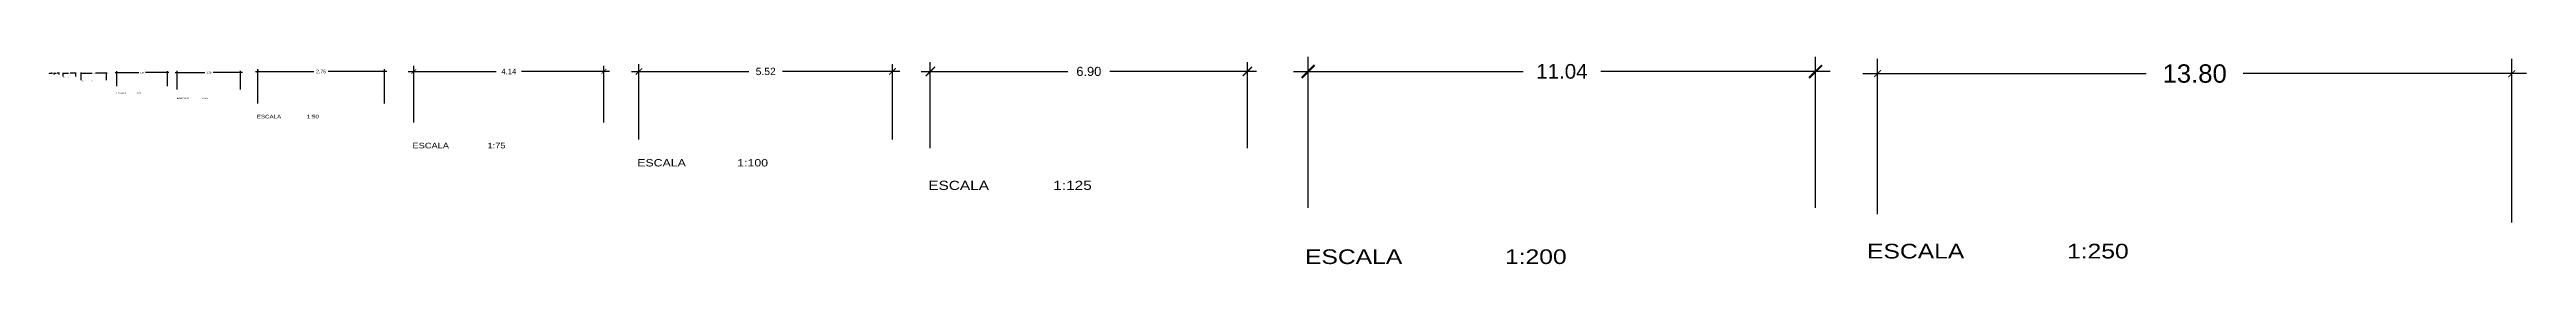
# Model space of a CAD drawing. Header units: metres. Extents: x 1769 to 3632, y 809 to 2652.
# Drawn here: x 1848.8 to 1902.7, y 1662.2 to 1666.7 of the extents above; entities that cross this region are included whole.
import ezdxf
from ezdxf.enums import TextEntityAlignment as Align

# ---------------------------------------------------------------- set-up
doc = ezdxf.new("R2010")
doc.units = ezdxf.units.M
doc.header["$LTSCALE"] = 10
doc.header["$PDMODE"] = 35
doc.linetypes.add('DASHED2', pattern=[0.375, 0.25, -0.125])
doc.linetypes.add('HIDDEN', pattern=[9.525, 6.35, -3.175])
for name, color, linetype in [('A-ANNO-DIMS-0001', 2, 'Continuous'), ('A-ANNO-DIMS-0002', 2, 'Continuous'), ('A-ANNO-DIMS-0005', 2, 'Continuous'), ('A-ANNO-DIMS-0010', 2, 'Continuous'), ('A-ANNO-DIMS-0020', 2, 'Continuous'), ('A-ANNO-DIMS-0025', 2, 'Continuous'), ('A-ANNO-DIMS-0050', 2, 'Continuous'), ('A-ANNO-DIMS-0075', 2, 'Continuous'), ('A-ANNO-DIMS-0100', 2, 'Continuous'), ('A-ANNO-DIMS-0125', 2, 'Continuous'), ('A-ANNO-DIMS-0200', 2, 'Continuous'), ('A-ANNO-DIMS-0250', 2, 'Continuous'), ('A-ROOF', 6, 'Continuous'), ('A-ROOF-PATT+', 8, 'Continuous')]:
    doc.layers.add(name, color=color, linetype=linetype)
for name, color, linetype, lineweight in [('RE.CONEXIONES 3D PLUVIALES', 7, 'Continuous', 0), ('RE.PLUVIAL', 3, 'Continuous', 0), ('RE.TEXTO PLU', 7, 'Continuous', 0), ('RE.TEXTOS SANITARIOS', 7, 'Continuous', 0)]:
    doc.layers.add(name, color=color, linetype=linetype, lineweight=lineweight)
doc.styles.add('ACABADOS', font='arial.ttf')
doc.styles.add('arial', font='arial.ttf')
doc.styles.add('R', font='romans.shx')
doc.styles.add('SANSERIF', font='sanss___.ttf', dxfattribs={"width": 1.2, "height": 0.15})
doc.styles.get("Standard").update_dxf_attribs({"font": 'arial.ttf'})
doc.dimstyles.new('1', dxfattribs={"dimscale": 0.01, "dimtxt": 0.16, "dimasz": 0.14, "dimexe": 0.16, "dimexo": 0.01, "dimgap": 0.16, "dimtad": 0, "dimtih": 1, "dimtoh": 1, "dimzin": 1, "dimdsep": 46, "dimtxsty": 'arial', "dimblk": 'ARCHTICK', "dimcen": 0.16, "dimdle": 0.16, "dimclrd": 1, "dimclre": 8, "dimclrt": 2, "dimadec": 1, "dimazin": 0, "dimtp": 1.2, "dimtm": 0.6, "dimtfac": 1, "dimtix": 1, "dimtmove": 2, "dimatfit": 3, "dimldrblk": 'ARCHTICK', "dimfxl": 1, "dimtolj": 1, "dimtzin": 1, "dimarcsym": 0})
doc.dimstyles.new('10', dxfattribs={"dimscale": 0.1, "dimtxt": 0.16, "dimasz": 0.14, "dimexe": 0.16, "dimexo": 0.01, "dimgap": 0.16, "dimtad": 0, "dimtih": 1, "dimtoh": 1, "dimzin": 1, "dimdsep": 46, "dimtxsty": 'arial', "dimblk": 'ARCHTICK', "dimcen": 0.16, "dimdle": 0.16, "dimclrd": 1, "dimclre": 8, "dimclrt": 2, "dimadec": 1, "dimazin": 0, "dimtp": 1.2, "dimtm": 0.6, "dimtfac": 1, "dimtix": 1, "dimtmove": 2, "dimatfit": 3, "dimldrblk": 'ARCHTICK', "dimfxl": 1, "dimtolj": 1, "dimtzin": 1, "dimarcsym": 0})
doc.dimstyles.new('100', dxfattribs={"dimtxt": 0.16, "dimasz": 0.14, "dimexe": 0.16, "dimexo": 0.01, "dimgap": 0.16, "dimtad": 0, "dimtih": 1, "dimtoh": 1, "dimzin": 1, "dimdsep": 46, "dimtxsty": 'ACABADOS', "dimblk": 'ARCHTICK', "dimcen": 0.16, "dimdle": 0.16, "dimclrd": 1, "dimclre": 8, "dimclrt": 2, "dimadec": 1, "dimazin": 0, "dimtp": 1.2, "dimtm": 0.6, "dimtfac": 1, "dimtix": 1, "dimtmove": 2, "dimatfit": 3, "dimldrblk": 'ARCHTICK', "dimfxl": 1, "dimtolj": 1, "dimtzin": 1, "dimarcsym": 0})
doc.dimstyles.new('125', dxfattribs={"dimtxt": 0.2, "dimasz": 0.2, "dimexe": 0.2, "dimexo": 0.2, "dimgap": 0.2, "dimtad": 0, "dimtih": 1, "dimtoh": 1, "dimzin": 1, "dimdsep": 46, "dimtxsty": 'ACABADOS', "dimblk": 'ARCHTICK', "dimcen": 0.2, "dimdle": 0.2, "dimclrd": 1, "dimclre": 8, "dimclrt": 2, "dimadec": 1, "dimazin": 0, "dimtp": 1.2, "dimtm": 0.6, "dimtfac": 1, "dimtix": 1, "dimtmove": 2, "dimatfit": 3, "dimldrblk": 'ARCHTICK', "dimfxl": 1, "dimtolj": 1, "dimtzin": 1, "dimarcsym": 0})
doc.dimstyles.new('2', dxfattribs={"dimscale": 0.02, "dimtxt": 0.16, "dimasz": 0.14, "dimexe": 0.16, "dimexo": 0.01, "dimgap": 0.16, "dimtad": 0, "dimtih": 1, "dimtoh": 1, "dimzin": 1, "dimdsep": 46, "dimtxsty": 'arial', "dimblk": 'ARCHTICK', "dimcen": 0.16, "dimdle": 0.16, "dimclrd": 1, "dimclre": 8, "dimclrt": 2, "dimadec": 1, "dimazin": 0, "dimtp": 1.2, "dimtm": 0.6, "dimtfac": 1, "dimtix": 1, "dimtmove": 2, "dimatfit": 3, "dimldrblk": 'ARCHTICK', "dimfxl": 1, "dimtolj": 1, "dimtzin": 1, "dimarcsym": 0})
doc.dimstyles.new('20', dxfattribs={"dimscale": 0.2, "dimtxt": 0.16, "dimasz": 0.14, "dimexe": 0.16, "dimexo": 0.01, "dimgap": 0.16, "dimtad": 0, "dimtih": 1, "dimtoh": 1, "dimzin": 1, "dimdsep": 46, "dimtxsty": 'arial', "dimblk": 'ARCHTICK', "dimcen": 0.16, "dimdle": 0.16, "dimclrd": 1, "dimclre": 8, "dimclrt": 2, "dimadec": 1, "dimazin": 0, "dimtp": 1.2, "dimtm": 0.6, "dimtfac": 1, "dimtix": 1, "dimtmove": 2, "dimatfit": 3, "dimldrblk": 'ARCHTICK', "dimfxl": 1, "dimtolj": 1, "dimtzin": 1, "dimarcsym": 0})
doc.dimstyles.new('200', dxfattribs={"dimscale": 2, "dimtxt": 0.16, "dimasz": 0.14, "dimexe": 0.16, "dimexo": 0.01, "dimgap": 0.16, "dimtad": 0, "dimtih": 1, "dimtoh": 1, "dimzin": 1, "dimdsep": 46, "dimtxsty": 'arial', "dimblk": 'ARCHTICK', "dimcen": 0.16, "dimdle": 0.16, "dimclrd": 1, "dimclre": 8, "dimclrt": 2, "dimadec": 1, "dimazin": 0, "dimtp": 1.2, "dimtm": 0.6, "dimtfac": 1, "dimtix": 1, "dimtmove": 2, "dimatfit": 3, "dimldrblk": 'ARCHTICK', "dimfxl": 1, "dimtolj": 1, "dimtzin": 1, "dimarcsym": 0})
doc.dimstyles.new('25', dxfattribs={"dimscale": 0.25, "dimtxt": 0.16, "dimasz": 0.14, "dimexe": 0.16, "dimexo": 0.01, "dimgap": 0.16, "dimtad": 0, "dimtih": 1, "dimtoh": 1, "dimzin": 1, "dimdsep": 46, "dimtxsty": 'arial', "dimblk": 'ARCHTICK', "dimcen": 0.16, "dimdle": 0.16, "dimclrd": 1, "dimclre": 8, "dimclrt": 2, "dimadec": 1, "dimazin": 0, "dimtp": 1.2, "dimtm": 0.6, "dimtfac": 1, "dimtix": 1, "dimtmove": 2, "dimatfit": 3, "dimldrblk": 'ARCHTICK', "dimfxl": 1, "dimtolj": 1, "dimtzin": 1, "dimarcsym": 0})
doc.dimstyles.new('250', dxfattribs={"dimtxt": 0.4, "dimasz": 0.15, "dimexe": 0.32, "dimexo": 0.02, "dimgap": 0.4, "dimtad": 0, "dimtih": 1, "dimtoh": 1, "dimzin": 1, "dimdsep": 46, "dimtxsty": 'arial', "dimblk": 'ARCHTICK', "dimcen": 0.32, "dimdle": 0.32, "dimclrd": 1, "dimclre": 8, "dimclrt": 2, "dimadec": 1, "dimazin": 0, "dimtp": 1.2, "dimtm": 0.6, "dimtfac": 1, "dimtix": 1, "dimtmove": 2, "dimatfit": 3, "dimldrblk": 'ARCHTICK', "dimfxl": 1, "dimtolj": 1, "dimtzin": 1, "dimarcsym": 0})
doc.dimstyles.new('5', dxfattribs={"dimscale": 0.05, "dimtxt": 0.16, "dimasz": 0.14, "dimexe": 0.16, "dimexo": 0.01, "dimgap": 0.16, "dimtad": 0, "dimtih": 1, "dimtoh": 1, "dimzin": 1, "dimdsep": 46, "dimtxsty": 'arial', "dimblk": 'ARCHTICK', "dimcen": 0.16, "dimdle": 0.16, "dimclrd": 1, "dimclre": 8, "dimclrt": 2, "dimadec": 1, "dimazin": 0, "dimtp": 1.2, "dimtm": 0.6, "dimtfac": 1, "dimtix": 1, "dimtmove": 2, "dimatfit": 3, "dimldrblk": 'ARCHTICK', "dimfxl": 1, "dimtolj": 1, "dimtzin": 1, "dimarcsym": 0})
doc.dimstyles.new('50', dxfattribs={"dimscale": 0.5, "dimtxt": 0.16, "dimasz": 0.1, "dimexe": 0.1, "dimexo": 0.1, "dimgap": 0.1, "dimtad": 0, "dimtih": 1, "dimtoh": 1, "dimzin": 1, "dimdsep": 46, "dimtxsty": 'arial', "dimblk": 'ARCHTICK', "dimcen": 0.16, "dimdle": 0.1, "dimclrd": 1, "dimclre": 8, "dimclrt": 2, "dimadec": 1, "dimazin": 0, "dimtp": 1.2, "dimtm": 0.6, "dimtfac": 1, "dimtix": 1, "dimtmove": 2, "dimatfit": 3, "dimldrblk": 'ARCHTICK', "dimfxl": 1, "dimtolj": 1, "dimtzin": 1, "dimarcsym": 0})
doc.dimstyles.new('75', dxfattribs={"dimscale": 0.75, "dimtxt": 0.16, "dimasz": 0.14, "dimexe": 0.16, "dimexo": 0.01, "dimgap": 0.16, "dimtad": 0, "dimtih": 1, "dimtoh": 1, "dimzin": 1, "dimdsep": 46, "dimtxsty": 'arial', "dimblk": 'ARCHTICK', "dimcen": 0.16, "dimdle": 0.16, "dimclrd": 1, "dimclre": 8, "dimclrt": 2, "dimadec": 1, "dimazin": 0, "dimtp": 1.2, "dimtm": 0.6, "dimtfac": 1, "dimtix": 1, "dimtmove": 2, "dimatfit": 3, "dimldrblk": 'ARCHTICK', "dimfxl": 1, "dimtolj": 1, "dimtzin": 1, "dimarcsym": 0})

# ---------------------------------------------------------------- blocks, each defined once
blk = doc.blocks.new('_ArchTick')
at = {"color": 0, "linetype": 'ByBlock', "const_width": 0.15}
blk.add_lwpolyline([(-0.5, -0.5), (0.5, 0.5)], dxfattribs=at)
blk = doc.blocks.new('*D436')
at = {"layer": 'A-ANNO-DIMS-0100', "color": 1, "lineweight": -2, "transparency": 16777216}
for p, q in [((1861.428, 1666.427), (1863.981, 1666.427)), ((1867.268, 1666.427), (1864.715, 1666.427))]:
    blk.add_line(p, q, dxfattribs=at)
at = {"layer": 'A-ANNO-DIMS-0100', "color": 8, "linetype": 'HIDDEN', "lineweight": -2, "transparency": 16777216}
for p, q in [((1861.588, 1664.939), (1861.588, 1666.587)), ((1867.108, 1664.939), (1867.108, 1666.587))]:
    blk.add_line(p, q, dxfattribs=at)
at = {"layer": 'Defpoints', "color": 0, "transparency": 16777216}
for p in [(1867.108, 1666.427), (1861.588, 1664.929), (1867.108, 1664.929)]:
    blk.add_point(p, dxfattribs=at)
at = {"layer": 'A-ANNO-DIMS-0100', "color": 1, "lineweight": -2, "transparency": 16777216, "xscale": 0.14, "yscale": 0.14, "zscale": 0.14, "rotation": 180}
blk.add_blockref('_ArchTick', (1861.588, 1666.427), dxfattribs=at)
at = {"layer": 'A-ANNO-DIMS-0100', "color": 1, "lineweight": -2, "transparency": 16777216, "xscale": 0.14, "yscale": 0.14, "zscale": 0.14}
blk.add_blockref('_ArchTick', (1867.108, 1666.427), dxfattribs=at)
at = {"layer": 'A-ANNO-DIMS-0100', "color": 2, "transparency": 16777216, "insert": (1864.348, 1666.427), "char_height": 0.16, "attachment_point": 5, "style": 'ACABADOS'}
blk.add_mtext('\\A1;5.52', dxfattribs=at)
blk = doc.blocks.new('*D437')
at = {"layer": 'A-ANNO-DIMS-0050', "color": 1, "lineweight": -2, "transparency": 16777216}
for p, q in [((1853.241, 1666.427), (1854.517, 1666.427)), ((1856.102, 1666.427), (1854.826, 1666.427))]:
    blk.add_line(p, q, dxfattribs=at)
at = {"layer": 'A-ANNO-DIMS-0050', "color": 8, "linetype": 'HIDDEN', "lineweight": -2, "transparency": 16777216}
for p, q in [((1853.291, 1665.728), (1853.291, 1666.477)), ((1856.052, 1665.728), (1856.052, 1666.477))]:
    blk.add_line(p, q, dxfattribs=at)
at = {"layer": 'Defpoints', "color": 0, "transparency": 16777216}
for p in [(1856.052, 1666.427), (1853.291, 1665.678), (1856.052, 1665.678)]:
    blk.add_point(p, dxfattribs=at)
at = {"layer": 'A-ANNO-DIMS-0050', "color": 1, "lineweight": -2, "transparency": 16777216, "xscale": 0.05, "yscale": 0.05, "zscale": 0.05, "rotation": 180}
blk.add_blockref('_ArchTick', (1853.291, 1666.427), dxfattribs=at)
at = {"layer": 'A-ANNO-DIMS-0050', "color": 1, "lineweight": -2, "transparency": 16777216, "xscale": 0.05, "yscale": 0.05, "zscale": 0.05}
blk.add_blockref('_ArchTick', (1856.052, 1666.427), dxfattribs=at)
at = {"layer": 'A-ANNO-DIMS-0050', "color": 2, "transparency": 16777216, "insert": (1854.671, 1666.427), "char_height": 0.08, "attachment_point": 5, "style": 'arial'}
blk.add_mtext('\\A1;2.76', dxfattribs=at)
blk = doc.blocks.new('*D438')
at = {"layer": 'A-ANNO-DIMS-0025', "color": 1, "lineweight": -2, "transparency": 16777216}
for p, q in [((1851.499, 1666.402), (1852.139, 1666.402)), ((1852.959, 1666.402), (1852.319, 1666.402))]:
    blk.add_line(p, q, dxfattribs=at)
at = {"layer": 'A-ANNO-DIMS-0025', "color": 8, "linetype": 'HIDDEN', "lineweight": -2, "transparency": 16777216}
for p, q in [((1851.539, 1666.03), (1851.539, 1666.442)), ((1852.919, 1666.03), (1852.919, 1666.442))]:
    blk.add_line(p, q, dxfattribs=at)
at = {"layer": 'Defpoints', "color": 0, "transparency": 16777216}
for p in [(1852.919, 1666.402), (1851.539, 1666.028), (1852.919, 1666.028)]:
    blk.add_point(p, dxfattribs=at)
at = {"layer": 'A-ANNO-DIMS-0025', "color": 1, "lineweight": -2, "transparency": 16777216, "xscale": 0.035, "yscale": 0.035, "zscale": 0.035, "rotation": 180}
blk.add_blockref('_ArchTick', (1851.539, 1666.402), dxfattribs=at)
at = {"layer": 'A-ANNO-DIMS-0025', "color": 1, "lineweight": -2, "transparency": 16777216, "xscale": 0.035, "yscale": 0.035, "zscale": 0.035}
blk.add_blockref('_ArchTick', (1852.919, 1666.402), dxfattribs=at)
at = {"layer": 'A-ANNO-DIMS-0025', "color": 2, "transparency": 16777216, "insert": (1852.229, 1666.402), "char_height": 0.04, "attachment_point": 5, "style": 'arial'}
blk.add_mtext('\\A1;1.38', dxfattribs=at)
blk = doc.blocks.new('*D439')
at = {"layer": 'A-ANNO-DIMS-0020', "color": 1, "lineweight": -2, "transparency": 16777216}
for p, q in [((1850.193, 1666.402), (1850.705, 1666.402)), ((1851.361, 1666.402), (1850.849, 1666.402))]:
    blk.add_line(p, q, dxfattribs=at)
at = {"layer": 'A-ANNO-DIMS-0020', "color": 8, "linetype": 'HIDDEN', "lineweight": -2, "transparency": 16777216}
for p, q in [((1850.225, 1666.105), (1850.225, 1666.434)), ((1851.329, 1666.105), (1851.329, 1666.434))]:
    blk.add_line(p, q, dxfattribs=at)
at = {"layer": 'Defpoints', "color": 0, "transparency": 16777216}
for p in [(1851.329, 1666.402), (1850.225, 1666.103), (1851.329, 1666.103)]:
    blk.add_point(p, dxfattribs=at)
at = {"layer": 'A-ANNO-DIMS-0020', "color": 1, "lineweight": -2, "transparency": 16777216, "xscale": 0.028, "yscale": 0.028, "zscale": 0.028, "rotation": 180}
blk.add_blockref('_ArchTick', (1850.225, 1666.402), dxfattribs=at)
at = {"layer": 'A-ANNO-DIMS-0020', "color": 1, "lineweight": -2, "transparency": 16777216, "xscale": 0.028, "yscale": 0.028, "zscale": 0.028}
blk.add_blockref('_ArchTick', (1851.329, 1666.402), dxfattribs=at)
at = {"layer": 'A-ANNO-DIMS-0020', "color": 2, "transparency": 16777216, "insert": (1850.777, 1666.402), "char_height": 0.032, "attachment_point": 5, "style": 'arial'}
blk.add_mtext('\\A1;1.10', dxfattribs=at)
blk = doc.blocks.new('*D440')
at = {"layer": 'A-ANNO-DIMS-0010', "color": 1, "lineweight": -2, "transparency": 16777216}
for p, q in [((1849.435, 1666.388), (1849.69, 1666.388)), ((1850.019, 1666.388), (1849.764, 1666.388))]:
    blk.add_line(p, q, dxfattribs=at)
at = {"layer": 'A-ANNO-DIMS-0010', "color": 8, "linetype": 'HIDDEN', "lineweight": -2, "transparency": 16777216}
for p, q in [((1849.451, 1666.24), (1849.451, 1666.404)), ((1850.003, 1666.24), (1850.003, 1666.404))]:
    blk.add_line(p, q, dxfattribs=at)
at = {"layer": 'Defpoints', "color": 0, "transparency": 16777216}
for p in [(1850.003, 1666.388), (1849.451, 1666.239), (1850.003, 1666.239)]:
    blk.add_point(p, dxfattribs=at)
at = {"layer": 'A-ANNO-DIMS-0010', "color": 1, "lineweight": -2, "transparency": 16777216, "xscale": 0.014, "yscale": 0.014, "zscale": 0.014, "rotation": 180}
blk.add_blockref('_ArchTick', (1849.451, 1666.388), dxfattribs=at)
at = {"layer": 'A-ANNO-DIMS-0010', "color": 1, "lineweight": -2, "transparency": 16777216, "xscale": 0.014, "yscale": 0.014, "zscale": 0.014}
blk.add_blockref('_ArchTick', (1850.003, 1666.388), dxfattribs=at)
at = {"layer": 'A-ANNO-DIMS-0010', "color": 2, "transparency": 16777216, "insert": (1849.727, 1666.388), "char_height": 0.016, "attachment_point": 5, "style": 'arial'}
blk.add_mtext('\\A1;0.55', dxfattribs=at)
blk = doc.blocks.new('*D441')
at = {"layer": 'A-ANNO-DIMS-0005', "color": 1, "lineweight": -2, "transparency": 16777216}
for p, q in [((1849.047, 1666.388), (1849.175, 1666.388)), ((1849.339, 1666.388), (1849.212, 1666.388))]:
    blk.add_line(p, q, dxfattribs=at)
at = {"layer": 'A-ANNO-DIMS-0005', "color": 8, "linetype": 'HIDDEN', "lineweight": -2, "transparency": 16777216}
for p, q in [((1849.055, 1666.314), (1849.055, 1666.396)), ((1849.331, 1666.314), (1849.331, 1666.396))]:
    blk.add_line(p, q, dxfattribs=at)
at = {"layer": 'Defpoints', "color": 0, "transparency": 16777216}
for p in [(1849.055, 1666.314), (1849.331, 1666.388), (1849.331, 1666.314)]:
    blk.add_point(p, dxfattribs=at)
at = {"layer": 'A-ANNO-DIMS-0005', "color": 1, "lineweight": -2, "transparency": 16777216, "xscale": 0.007000000000000001, "yscale": 0.007000000000000001, "zscale": 0.007000000000000001, "rotation": 180}
blk.add_blockref('_ArchTick', (1849.055, 1666.388), dxfattribs=at)
at = {"layer": 'A-ANNO-DIMS-0005', "color": 1, "lineweight": -2, "transparency": 16777216, "xscale": 0.007000000000000001, "yscale": 0.007000000000000001, "zscale": 0.007000000000000001}
blk.add_blockref('_ArchTick', (1849.331, 1666.388), dxfattribs=at)
at = {"layer": 'A-ANNO-DIMS-0005', "color": 2, "transparency": 16777216, "insert": (1849.193, 1666.388), "char_height": 0.008, "attachment_point": 5, "style": 'arial'}
blk.add_mtext('\\A1;0.28', dxfattribs=at)
blk = doc.blocks.new('*D430')
at = {"layer": 'A-ANNO-DIMS-0002', "color": 1, "lineweight": -2, "transparency": 16777216}
for p, q in [((1848.858, 1666.391), (1848.909, 1666.391)), ((1848.975, 1666.391), (1848.924, 1666.391))]:
    blk.add_line(p, q, dxfattribs=at)
at = {"layer": 'A-ANNO-DIMS-0002', "color": 8, "linetype": 'HIDDEN', "lineweight": -2, "transparency": 16777216}
for p, q in [((1848.861, 1666.362), (1848.861, 1666.395)), ((1848.972, 1666.362), (1848.972, 1666.395))]:
    blk.add_line(p, q, dxfattribs=at)
at = {"layer": 'Defpoints', "color": 0, "transparency": 16777216}
for p in [(1848.861, 1666.361), (1848.972, 1666.391), (1848.972, 1666.361)]:
    blk.add_point(p, dxfattribs=at)
at = {"layer": 'A-ANNO-DIMS-0002', "color": 1, "lineweight": -2, "transparency": 16777216, "xscale": 0.0028, "yscale": 0.0028, "zscale": 0.0028, "rotation": 180}
blk.add_blockref('_ArchTick', (1848.861, 1666.391), dxfattribs=at)
at = {"layer": 'A-ANNO-DIMS-0002', "color": 1, "lineweight": -2, "transparency": 16777216, "xscale": 0.0028, "yscale": 0.0028, "zscale": 0.0028}
blk.add_blockref('_ArchTick', (1848.972, 1666.391), dxfattribs=at)
at = {"layer": 'A-ANNO-DIMS-0002', "color": 2, "transparency": 16777216, "insert": (1848.916, 1666.391), "char_height": 0.0032, "attachment_point": 5, "style": 'arial'}
blk.add_mtext('\\A1;0.11', dxfattribs=at)
blk = doc.blocks.new('*D431')
at = {"layer": 'A-ANNO-DIMS-0001', "color": 1, "lineweight": -2, "transparency": 16777216}
for p, q in [((1848.761, 1666.391), (1848.787, 1666.391)), ((1848.82, 1666.391), (1848.794, 1666.391))]:
    blk.add_line(p, q, dxfattribs=at)
at = {"layer": 'A-ANNO-DIMS-0001', "color": 8, "linetype": 'HIDDEN', "lineweight": -2, "transparency": 16777216}
for p, q in [((1848.763, 1666.376), (1848.763, 1666.393)), ((1848.818, 1666.376), (1848.818, 1666.393))]:
    blk.add_line(p, q, dxfattribs=at)
at = {"layer": 'Defpoints', "color": 0, "transparency": 16777216}
for p in [(1848.763, 1666.376), (1848.818, 1666.391), (1848.818, 1666.376)]:
    blk.add_point(p, dxfattribs=at)
at = {"layer": 'A-ANNO-DIMS-0001', "color": 1, "lineweight": -2, "transparency": 16777216, "xscale": 0.0014, "yscale": 0.0014, "zscale": 0.0014, "rotation": 180}
blk.add_blockref('_ArchTick', (1848.763, 1666.391), dxfattribs=at)
at = {"layer": 'A-ANNO-DIMS-0001', "color": 1, "lineweight": -2, "transparency": 16777216, "xscale": 0.0014, "yscale": 0.0014, "zscale": 0.0014}
blk.add_blockref('_ArchTick', (1848.818, 1666.391), dxfattribs=at)
at = {"layer": 'A-ANNO-DIMS-0001', "color": 2, "transparency": 16777216, "insert": (1848.791, 1666.391), "char_height": 0.0016, "attachment_point": 5, "style": 'arial'}
blk.add_mtext('\\A1;0.06', dxfattribs=at)
blk = doc.blocks.new('*D432')
at = {"layer": 'A-ANNO-DIMS-0075', "color": 1, "lineweight": -2, "transparency": 16777216}
for p, q in [((1856.568, 1666.427), (1858.48, 1666.427)), ((1860.948, 1666.427), (1859.036, 1666.427))]:
    blk.add_line(p, q, dxfattribs=at)
at = {"layer": 'A-ANNO-DIMS-0075', "color": 8, "linetype": 'HIDDEN', "lineweight": -2, "transparency": 16777216}
for p, q in [((1856.688, 1665.311), (1856.688, 1666.547)), ((1860.828, 1665.311), (1860.828, 1666.547))]:
    blk.add_line(p, q, dxfattribs=at)
at = {"layer": 'Defpoints', "color": 0, "transparency": 16777216}
for p in [(1860.828, 1666.427), (1856.688, 1665.303), (1860.828, 1665.303)]:
    blk.add_point(p, dxfattribs=at)
at = {"layer": 'A-ANNO-DIMS-0075', "color": 1, "lineweight": -2, "transparency": 16777216, "xscale": 0.105, "yscale": 0.105, "zscale": 0.105, "rotation": 180}
blk.add_blockref('_ArchTick', (1856.688, 1666.427), dxfattribs=at)
at = {"layer": 'A-ANNO-DIMS-0075', "color": 1, "lineweight": -2, "transparency": 16777216, "xscale": 0.105, "yscale": 0.105, "zscale": 0.105}
blk.add_blockref('_ArchTick', (1860.828, 1666.427), dxfattribs=at)
at = {"layer": 'A-ANNO-DIMS-0075', "color": 2, "transparency": 16777216, "insert": (1858.758, 1666.427), "char_height": 0.12, "attachment_point": 5, "style": 'arial'}
blk.add_mtext('\\A1;4.14', dxfattribs=at)
blk = doc.blocks.new('*D433')
at = {"layer": 'A-ANNO-DIMS-0200', "color": 1, "lineweight": -2, "transparency": 16777216}
for p, q in [((1875.835, 1666.427), (1880.832, 1666.427)), ((1887.517, 1666.427), (1882.52, 1666.427))]:
    blk.add_line(p, q, dxfattribs=at)
at = {"layer": 'A-ANNO-DIMS-0200', "color": 8, "linetype": 'HIDDEN', "lineweight": -2, "transparency": 16777216}
for p, q in [((1876.155, 1663.45), (1876.155, 1666.747)), ((1887.197, 1663.45), (1887.197, 1666.747))]:
    blk.add_line(p, q, dxfattribs=at)
at = {"layer": 'Defpoints', "color": 0, "transparency": 16777216}
for p in [(1887.197, 1666.427), (1876.155, 1663.43), (1887.197, 1663.43)]:
    blk.add_point(p, dxfattribs=at)
at = {"layer": 'A-ANNO-DIMS-0200', "color": 1, "lineweight": -2, "transparency": 16777216, "xscale": 0.28, "yscale": 0.28, "zscale": 0.28, "rotation": 180}
blk.add_blockref('_ArchTick', (1876.155, 1666.427), dxfattribs=at)
at = {"layer": 'A-ANNO-DIMS-0200', "color": 1, "lineweight": -2, "transparency": 16777216, "xscale": 0.28, "yscale": 0.28, "zscale": 0.28}
blk.add_blockref('_ArchTick', (1887.197, 1666.427), dxfattribs=at)
at = {"layer": 'A-ANNO-DIMS-0200', "color": 2, "transparency": 16777216, "insert": (1881.676, 1666.427), "char_height": 0.32, "attachment_point": 5, "style": 'arial'}
blk.add_mtext('\\A1;11.04', dxfattribs=at)
blk = doc.blocks.new('*D434')
at = {"layer": 'A-ANNO-DIMS-0125', "color": 1, "lineweight": -2, "transparency": 16777216}
for p, q in [((1867.73, 1666.427), (1870.92, 1666.427)), ((1875.031, 1666.427), (1871.84, 1666.427))]:
    blk.add_line(p, q, dxfattribs=at)
at = {"layer": 'A-ANNO-DIMS-0125', "color": 8, "lineweight": -2, "transparency": 16777216}
for p, q in [((1867.93, 1664.754), (1867.93, 1666.627)), ((1874.831, 1664.754), (1874.831, 1666.627))]:
    blk.add_line(p, q, dxfattribs=at)
at = {"layer": 'Defpoints', "color": 0, "transparency": 16777216}
for p in [(1874.831, 1666.427), (1867.93, 1664.554), (1874.831, 1664.554)]:
    blk.add_point(p, dxfattribs=at)
at = {"layer": 'A-ANNO-DIMS-0125', "color": 1, "lineweight": -2, "transparency": 16777216, "xscale": 0.2, "yscale": 0.2, "zscale": 0.2, "rotation": 180}
blk.add_blockref('_ArchTick', (1867.93, 1666.427), dxfattribs=at)
at = {"layer": 'A-ANNO-DIMS-0125', "color": 1, "lineweight": -2, "transparency": 16777216, "xscale": 0.2, "yscale": 0.2, "zscale": 0.2}
blk.add_blockref('_ArchTick', (1874.831, 1666.427), dxfattribs=at)
at = {"layer": 'A-ANNO-DIMS-0125', "color": 2, "transparency": 16777216, "insert": (1871.38, 1666.427), "char_height": 0.2, "attachment_point": 5, "style": 'ACABADOS'}
blk.add_mtext('\\A1;6.90', dxfattribs=at)
blk = doc.blocks.new('*D435')
at = {"layer": 'A-ANNO-DIMS-0250', "color": 1, "lineweight": -2, "transparency": 16777216}
for p, q in [((1888.227, 1666.379), (1894.392, 1666.379)), ((1902.669, 1666.379), (1896.503, 1666.379))]:
    blk.add_line(p, q, dxfattribs=at)
at = {"layer": 'A-ANNO-DIMS-0250', "color": 8, "linetype": 'HIDDEN', "lineweight": -2, "transparency": 16777216}
for p, q in [((1888.547, 1663.31), (1888.547, 1666.699)), ((1902.349, 1663.127), (1902.349, 1666.699))]:
    blk.add_line(p, q, dxfattribs=at)
at = {"layer": 'Defpoints', "color": 0, "transparency": 16777216}
for p in [(1902.349, 1666.379), (1888.547, 1663.29), (1902.349, 1663.107)]:
    blk.add_point(p, dxfattribs=at)
at = {"layer": 'A-ANNO-DIMS-0250', "color": 1, "lineweight": -2, "transparency": 16777216, "xscale": 0.15, "yscale": 0.15, "zscale": 0.15, "rotation": 180}
blk.add_blockref('_ArchTick', (1888.547, 1666.379), dxfattribs=at)
at = {"layer": 'A-ANNO-DIMS-0250', "color": 1, "lineweight": -2, "transparency": 16777216, "xscale": 0.15, "yscale": 0.15, "zscale": 0.15}
blk.add_blockref('_ArchTick', (1902.349, 1666.379), dxfattribs=at)
at = {"layer": 'A-ANNO-DIMS-0250', "color": 2, "transparency": 16777216, "insert": (1895.448, 1666.379), "char_height": 0.4, "attachment_point": 5, "style": 'arial'}
blk.add_mtext('\\A1;13.80', dxfattribs=at)
blk = doc.blocks.new('pvc-codo90x50')
at = {"color": 1}
for p in [(-0.036, 0), (0, 0.036)]:
    blk.add_line(p, (0, 0), dxfattribs=at)
blk = doc.blocks.new('col632h')
for p, q in [((24.467, -151.285, 912.64), (24.398, -151.285, 912.64)), ((24.432, -151.323, 912.64), (24.432, -151.247, 912.64))]:
    blk.add_line(p, q)
blk.add_circle((24.323, -151.253, 912.7), 0.00431)
blk = doc.blocks.new('A$C9f5eb76c')
at = {"layer": 'A-ROOF-PATT+', "linetype": 'DASHED2', "ltscale": 3}
for p, q in [((10.904, 13.45), (0.714, 26.144, -0.146)), ((1.218, 14.189), (0.714, 26.144, -0.106)), ((10.904, 13.45), (18.203, 22.777, -0.455)), ((17.796, 14.358), (18.203, 22.777, -0.461)), ((33.45, 16.822), (39.716, 23.11, -0.008)), ((45.389, 17.795), (39.716, 23.11, -0.008)), ((55.89, 10.885), (54.882, 22.79, 0.232)), ((46.46, 10.117), (50.175, 20.074, -0.06)), ((53.46, 14.233), (50.175, 20.074)), ((17.191, 12.975), (27.729, 15.481, -0.461)), ((36.65, 12.975), (27.729, 15.481, -0.461)), ((54.003, 14.256), (50.023, 4.567, -0.174)), ((7.404, 13.45), (0.664, 5.735)), ((27.471, 12.575), (17.49, 2.004)), ((27.471, 12.575), (37.494, 1.768, 0.057)), ((17.424, 12.348), (17.49, 2.004)), ((37.517, 12.348), (37.494, 1.768, 0.057)), ((10.904, 9.25), (16.486, 2.003)), ((55.971, 7.958), (50.023, 4.567, -0.425))]:
    blk.add_line(p, q, dxfattribs=at)
at = {"layer": 'A-ROOF-PATT+'}
for points in [[(0.375, 13.45), (18.615, 13.45), (18.615, 15.824), (18.54, 15.825), (18.54, 25.119), (15.74, 25.119), (15.74, 21.95), (12.261, 21.95), (12.261, 25.12), (7.404, 25.12), (7.404, 26.646), (0.375, 26.646), (0.375, 13.45)], [(33.45, 23.439), (44.806, 23.439), (44.806, 18.856), (45.464, 17.719), (43.056, 16.313), (42.762, 16.822), (33.45, 16.822), (33.45, 23.439)], [(55.89, 10.885), (61.62, 14.172), (57.882, 20.649), (56.973, 20.124), (55.123, 23.328), (50.44, 20.624), (55.89, 10.885)], [(55.89, 10.885), (57.399, 8.271), (49.995, 3.997), (42.925, 16.237), (50.44, 20.624), (55.89, 10.885)], [(36.65, 16.822), (36.65, 12.975), (18.615, 13.375), (18.615, 15.824), (33.45, 15.824), (33.45, 16.822), (36.65, 16.822)], [(7.404, 13.45), (7.404, 5.405), (0.375, 5.405), (0.375, 13.45), (7.404, 13.45)], [(7.554, 1.45), (16.791, 1.45), (16.791, 9.25), (13.441, 9.25), (13.441, 13.45), (10.904, 13.45), (10.904, 9.25), (7.479, 9.25), (7.554, 1.45)], [(17.192, 1.576), (17.191, 12.575), (37.75, 12.575), (37.751, 1.575), (17.192, 1.576)]]:
    blk.add_lwpolyline(points, dxfattribs=at)
at = {"layer": 'A-ROOF-PATT+', "linetype": 'DASHED2', "ltscale": 3}
blk.add_lwpolyline([(10.904, 13.45), (10.844, 25.12)], dxfattribs=at)
at = {"layer": 'RE.PLUVIAL', "linetype": 'ByBlock', "extrusion": (-0.999997, 0.002568, -2.22045e-16), "const_width": 0.03, "elevation": -0.243}
blk.add_lwpolyline([(-26.146, 0.365), (-26.146, -2.635)], dxfattribs=at)
blk.add_lwpolyline([(-26.146, 0.365), (-26.146, -2.635)], dxfattribs=at)
at = {"layer": 'RE.PLUVIAL', "linetype": 'ByBlock', "extrusion": (0, 1, -2.22045e-16), "const_width": 0.03}
for points, elevation in [([(-39.716, 0.35), (-39.716, -2.65)], 23.507), ([(-39.716, 0.35), (-39.716, -2.65)], 23.507), ([(-27.729, 0.35), (-27.729, -2.65)], 15.885), ([(-27.729, 0.35), (-27.729, -2.65)], 15.885)]:
    blk.add_lwpolyline(points, dxfattribs=dict(at, elevation=elevation))
at = {"layer": 'RE.PLUVIAL', "linetype": 'ByBlock', "extrusion": (0.999997, 0.002568, -2.22045e-16), "const_width": 0.03, "elevation": 18.663}
blk.add_lwpolyline([(22.73, 0.35), (22.73, -2.65)], dxfattribs=at)
blk.add_lwpolyline([(22.73, 0.35), (22.73, -2.65)], dxfattribs=at)
at = {"layer": 'RE.PLUVIAL', "linetype": 'ByBlock', "extrusion": (-0.525217, 0.850969, -2.22045e-16), "const_width": 0.03}
for points, elevation in [([(-58.672, 0.353), (-58.672, -2.647)], -9.027), ([(-58.672, 0.353), (-58.672, -2.647)], -9.027), ([(-53.239, 0.35), (-53.239, -2.65)], -8.865), ([(-53.239, 0.35), (-53.239, -2.65)], -8.865)]:
    blk.add_lwpolyline(points, dxfattribs=dict(at, elevation=elevation))
at = {"layer": 'RE.PLUVIAL', "linetype": 'ByBlock', "extrusion": (0, -1, -2.22045e-16), "const_width": 0.03, "elevation": -5.34}
blk.add_lwpolyline([(0.664, 0.515), (0.664, -2.485)], dxfattribs=at)
blk.add_lwpolyline([(0.664, 0.515), (0.664, -2.485)], dxfattribs=at)
at = {"layer": 'RE.PLUVIAL', "linetype": 'ByBlock', "extrusion": (-0.866117, -0.499841, -2.22045e-16), "const_width": 0.03, "elevation": -45.205}
blk.add_lwpolyline([(21.048, 0.35), (21.048, -2.65)], dxfattribs=at)
blk.add_lwpolyline([(21.048, 0.35), (21.048, -2.65)], dxfattribs=at)
at = {"layer": 'RE.PLUVIAL', "linetype": 'ByBlock', "extrusion": (0, -1, 0), "const_width": 0.03}
for points, elevation in [([(16.485, 0), (17.49, 0)], -2.004), ([(16.486, 0), (17.49, 0)], -2.004), ([(16.856, 0.334), (17.125, 0.35)], -2.003), ([(16.856, 0.334), (17.125, 0.35)], -2.003)]:
    blk.add_lwpolyline(points, dxfattribs=dict(at, elevation=elevation))
at = {"layer": 'RE.PLUVIAL', "linetype": 'ByBlock', "extrusion": (-1, 1.83697e-16, -2.22045e-16), "const_width": 0.03, "elevation": -16.99}
blk.add_lwpolyline([(-2.004, 0.35), (-2.004, -2.65)], dxfattribs=at)
blk.add_lwpolyline([(-2.004, 0.35), (-2.004, -2.65)], dxfattribs=at)
at = {"layer": 'RE.PLUVIAL', "linetype": 'ByBlock', "extrusion": (1, -6.12323e-17, -2.22045e-16), "const_width": 0.03, "elevation": 37.898}
blk.add_lwpolyline([(1.768, 0.35), (1.768, -2.65)], dxfattribs=at)
blk.add_lwpolyline([(1.768, 0.35), (1.768, -2.65)], dxfattribs=at)
at = {"layer": 'RE.CONEXIONES 3D PLUVIALES', "extrusion": (3.44509e-16, -1, 6.27786e-16), "xscale": -1}
for p in [(64.148, 151.635, -936.13), (52.161, 151.635, -928.508)]:
    blk.add_blockref('col632h', p, dxfattribs=at)
at = {"layer": 'RE.CONEXIONES 3D PLUVIALES', "extrusion": (0.525217, -0.850969, 6.27786e-16), "xscale": -1}
for p in [(83.105, 151.638, -903.597), (77.671, 151.635, -903.759)]:
    blk.add_blockref('col632h', p, dxfattribs=at)
at = {"layer": 'RE.CONEXIONES 3D PLUVIALES', "extrusion": (0.999997, -0.002568, 6.27786e-16), "xscale": -1}
blk.add_blockref('col632h', (50.578, 151.65, -912.381), dxfattribs=at)
at = {"layer": 'RE.CONEXIONES 3D PLUVIALES', "extrusion": (-0.002568, -0.999997, -8.70473e-10), "xscale": -2.000000000000004, "yscale": 2.000000000000004, "zscale": 2, "rotation": 270}
blk.add_blockref('pvc-codo90x50', (0.243, 0, -26.146), dxfattribs=at)
at = {"layer": 'RE.CONEXIONES 3D PLUVIALES', "extrusion": (0.002568, 0.999997, 7.3262e-31), "xscale": -2, "yscale": 2.000000000000002, "zscale": 2}
blk.add_blockref('pvc-codo90x50', (-0.647, 0, 26.146), dxfattribs=at)
at = {"layer": 'RE.CONEXIONES 3D PLUVIALES', "extrusion": (-0.999997, -0.002568, 6.27786e-16)}
blk.add_blockref('col632h', (-47.163, 151.635, -931.286), dxfattribs=at)
at = {"layer": 'RE.CONEXIONES 3D PLUVIALES', "extrusion": (-1, -3.44509e-16, -8.70473e-10), "xscale": -2, "yscale": 2, "zscale": 2, "rotation": 270}
for p in [(-23.507, 0, -39.716), (-15.885, 0, -27.729)]:
    blk.add_blockref('pvc-codo90x50', p, dxfattribs=at)
at = {"layer": 'RE.CONEXIONES 3D PLUVIALES', "extrusion": (-0.002568, 0.999997, 7.3262e-31), "xscale": 2, "yscale": 2, "zscale": 2}
blk.add_blockref('pvc-codo90x50', (-18.259, 0, 22.73), dxfattribs=at)
at = {"layer": 'RE.CONEXIONES 3D PLUVIALES', "extrusion": (0.002568, -0.999997, -8.70473e-10), "xscale": 2.000000000000003, "yscale": 2.000000000000003, "zscale": 2.000000000000003, "rotation": 90.00000000000001}
blk.add_blockref('pvc-codo90x50', (18.663, 0, -22.73), dxfattribs=at)
at = {"layer": 'RE.CONEXIONES 3D PLUVIALES', "extrusion": (1, 8.70473e-10, 7.3262e-31), "xscale": -2, "yscale": 2, "zscale": 2}
for p in [(23.103, 0, 39.716), (15.481, 0, 27.729)]:
    blk.add_blockref('pvc-codo90x50', p, dxfattribs=at)
at = {"layer": 'RE.CONEXIONES 3D PLUVIALES', "extrusion": (-0.850969, -0.525217, -8.70473e-10), "rotation": 270}
for p, xscale, yscale, zscale in [((9.027, 0, -58.672), -2.000000000000003, 2.000000000000003, 2), ((9.027, 0, -58.672), -2.000000000000006, 2.000000000000006, 2.000000000000002), ((9.027, 0, -58.673), -2.000000000000006, 2.000000000000006, 2.000000000000002), ((8.865, 0, -53.239), -2.000000000000008, 2.000000000000008, 2.000000000000003)]:
    blk.add_blockref('pvc-codo90x50', p, dxfattribs=dict(at, xscale=xscale, yscale=yscale, zscale=zscale))
at = {"layer": 'RE.CONEXIONES 3D PLUVIALES', "extrusion": (0.850969, 0.525217, 7.3262e-31), "xscale": -1.999999999999999, "yscale": 2, "zscale": 1.999999999999999}
for p in [(-9.431, 0, 58.672), (-9.269, 0, 53.239)]:
    blk.add_blockref('pvc-codo90x50', p, dxfattribs=at)
at = {"layer": 'RE.CONEXIONES 3D PLUVIALES', "extrusion": (-1, -8.70473e-10, 7.3262e-31), "xscale": -2, "yscale": 2, "zscale": 2}
blk.add_blockref('pvc-codo90x50', (-5.744, 0, -0.664), dxfattribs=at)
at = {"layer": 'RE.CONEXIONES 3D PLUVIALES', "extrusion": (1, 3.44509e-16, -8.70473e-10), "xscale": -2, "yscale": 2, "zscale": 2, "rotation": 270}
blk.add_blockref('pvc-codo90x50', (5.34, 0, 0.665), dxfattribs=at)
at = {"layer": 'RE.CONEXIONES 3D PLUVIALES', "extrusion": (-0.499841, 0.866117, -8.70473e-10), "xscale": 2.000000000000001, "yscale": 2.000000000000001, "zscale": 2.000000000000001, "rotation": 90.00000000000001}
blk.add_blockref('pvc-codo90x50', (-45.204, 0, -21.048), dxfattribs=at)
at = {"layer": 'RE.CONEXIONES 3D PLUVIALES', "extrusion": (0.499841, -0.866117, 7.3262e-31), "xscale": 1.999999999999999, "yscale": 1.999999999999999, "zscale": 1.999999999999999}
blk.add_blockref('pvc-codo90x50', (45.609, 0, 21.048), dxfattribs=at)
at = {"layer": 'RE.CONEXIONES 3D PLUVIALES', "extrusion": (1, 1.60812e-16, 6.27786e-16), "xscale": -1}
blk.add_blockref('col632h', (26.436, 151.635, -895.499), dxfattribs=at)
at = {"layer": 'RE.CONEXIONES 3D PLUVIALES', "extrusion": (8.70473e-10, -1, 7.3262e-31), "xscale": -2, "yscale": 2, "zscale": 2}
blk.add_blockref('pvc-codo90x50', (16.485, 0, -2.003), dxfattribs=at)
at = {"layer": 'RE.CONEXIONES 3D PLUVIALES', "extrusion": (-2.83277e-16, -1, 8.70473e-10), "xscale": -2.28280099235354, "yscale": 2.28280099235354, "zscale": 2.28280099235354, "rotation": 90}
blk.add_blockref('pvc-codo90x50', (16.99, -0.024, -2.004), dxfattribs=at)
at = {"layer": 'RE.CONEXIONES 3D PLUVIALES', "extrusion": (-2.83277e-16, 1, -8.70473e-10), "xscale": -2, "yscale": 2, "zscale": 2, "rotation": 270}
blk.add_blockref('pvc-codo90x50', (-16.99, 0, 2.004), dxfattribs=at)
at = {"layer": 'RE.CONEXIONES 3D PLUVIALES', "extrusion": (1.60812e-16, -1, -8.70473e-10), "xscale": -2, "yscale": 2, "zscale": 2, "rotation": 270}
blk.add_blockref('pvc-codo90x50', (16.99, 0, -2.004), dxfattribs=at)
at = {"layer": 'RE.CONEXIONES 3D PLUVIALES', "extrusion": (1.60812e-16, 1, 8.70473e-10), "xscale": -2.28280099235354, "yscale": 2.28280099235354, "zscale": 2.28280099235354, "rotation": 90}
blk.add_blockref('pvc-codo90x50', (-16.99, -0.024, 2.004), dxfattribs=at)
at = {"layer": 'RE.CONEXIONES 3D PLUVIALES', "extrusion": (-8.70472e-10, 1, 7.3262e-31), "xscale": -2, "yscale": 2, "zscale": 2}
blk.add_blockref('pvc-codo90x50', (-17.49, 0, 2.004), dxfattribs=at)
at = {"layer": 'RE.CONEXIONES 3D PLUVIALES', "extrusion": (8.70473e-10, 1, 7.3262e-31), "xscale": 2, "yscale": 2, "zscale": 2}
blk.add_blockref('pvc-codo90x50', (-37.494, 0, 1.768), dxfattribs=at)
at = {"layer": 'RE.CONEXIONES 3D PLUVIALES', "extrusion": (-4.05742e-16, -1, -8.70473e-10), "xscale": 2, "yscale": 2, "zscale": 2, "rotation": 90}
blk.add_blockref('pvc-codo90x50', (37.898, 0, -1.768), dxfattribs=at)
at = {"layer": 'RE.CONEXIONES 3D PLUVIALES', "extrusion": (-1, -2.83277e-16, 6.27786e-16), "xscale": -1}
blk.add_blockref('col632h', (22.429, 151.619, -929.479), dxfattribs=at)
at = {"layer": 'RE.CONEXIONES 3D PLUVIALES', "extrusion": (-1, 4.05742e-16, 6.27786e-16)}
blk.add_blockref('col632h', (-26.2, 151.635, -950.521), dxfattribs=at)
at = {"layer": 'RE.CONEXIONES 3D PLUVIALES', "extrusion": (0.866117, 0.499841, 6.27786e-16)}
blk.add_blockref('col632h', (-45.481, 151.635, -867.419), dxfattribs=at)
at = {"layer": 'RE.CONEXIONES 3D PLUVIALES', "extrusion": (-3.44509e-16, 1, 6.27786e-16), "xscale": -1}
blk.add_blockref('col632h', (23.769, 151.8, -907.284), dxfattribs=at)
at = {"layer": 'RE.PLUVIAL', "color": 7, "char_height": 0.4369, "width": 1.86113, "attachment_point": 1}
for s, insert in [('AREA', (37.946, 20.917)), ('75.71', (38, 20.381)), ('AREA', (9.458, 19.578)), ('211.85', (9.432, 18.887)), ('AREA', (55.387, 17.61)), ('69.06', (55.329, 17.007)), ('AREA', (30.713, 15.004)), ('50.96', (30.796, 14.306)), ('AREA', (50.078, 11.597)), ('121.87', (49.855, 10.968)), ('AREA', (4.186, 9.238)), ('56.55', (4.383, 8.653)), ('AREA', (25.315, 7.287)), ('AREA', (11.481, 6.703)), ('226.13', (25.315, 6.623)), ('82.99', (11.609, 6.13))]:
    blk.add_mtext(s, dxfattribs=dict(at, insert=insert))
at = {"layer": 'RE.TEXTO PLU', "linetype": 'Continuous', "style": 'R'}
for s, rotation, p in [('REBOSADERO', 359.8529, (0.518, 26.29, 0.015)), ('632-H', 359.8529, (0.405, 26.785, 0.015)), ('HELVEX', 359.8529, (0.436, 26.616, 0.015)), ('COLADERA', 359.8529, (0.559, 26.456, 0.015)), ('4" B.D.P.', 359.8529, (-0.274, 26.098, 0.015)), ('444-X', 359.8529, (0.881, 25.842)), ('COLADERA HELVEX', 359.8529, (0.894, 25.677)), ('4" B.D.P.', 360, (39.598, 23.605, -0.072)), ('COLADERA', 0.1471, (18.358, 23.09, -0.525)), ('HELVEX', 0.1471, (18.481, 23.249, -0.525)), ('632-H', 0.1471, (18.512, 23.418, -0.525)), ('632-H', 360, (40.195, 23.468, -0.072)), ('HELVEX', 360, (40.226, 23.298, -0.072)), ('COLADERA', 360, (40.35, 23.139, -0.072)), ('4" B.D.P.', 360, (54.084, 23.237, 0.353)), ('632-H', 360, (55.307, 23.292, 0.353)), ('HELVEX', 360, (55.338, 23.122, 0.353)), ('444-X', 0.1471, (17.99, 22.528, -0.525)), ('REBOSADERO', 0.1471, (18.414, 22.918, -0.525)), ('4" B.D.P.', 0.1471, (19.191, 22.731, -0.525)), ('COLADERA HELVEX', 360, (39.764, 22.516, -0.072)), ('444-X', 360, (39.75, 22.681, -0.072)), ('REBOSADERO', 360, (40.475, 22.947, -0.072)), ('COLADERA', 360, (55.462, 22.964, 0.353)), ('REBOSADERO', 360, (55.661, 22.783, 0.353)), ('COLADERA HELVEX', 0.1471, (17.978, 22.363, -0.525)), ('COLADERA HELVEX', 360, (54.684, 22.332, 0.353)), ('444-X', 360, (54.67, 22.497, 0.353)), ('PENDIENTE 2%%%', 319.0903, (42.787, 20.554, -0.525)), ('PENDIENTE 2%%%', 49.0903, (36.831, 20.382, -0.525)), ('4" B.D.P.', 360, (49.377, 20.521, 0.121)), ('632-H', 360, (50.6, 20.576, 0.121)), ('HELVEX', 360, (50.632, 20.406, 0.121)), ('COLADERA', 360, (50.755, 20.248, 0.121)), ('REBOSADERO', 360, (50.915, 20.069, 0.121)), ('PENDIENTE 2%%%', 305.436, (4.889, 19, -0.525)), ('COLADERA HELVEX', 360, (49.977, 19.616, 0.121)), ('444-X', 360, (49.964, 19.781, 0.121)), ('PENDIENTE 2%%%', 275.03, (55.572, 19.115, -0.525)), ('PENDIENTE 2%%%', 44.2381, (14.839, 18.517, -0.525)), ('4" B.D.P.', 360, (27.611, 15.975, -0.525)), ('632-H', 360, (28.208, 15.839, -0.525)), ('HELVEX', 360, (28.24, 15.669, -0.525)), ('COLADERA', 360, (28.363, 15.51, -0.525)), ('PENDIENTE 2%%%', 65.6533, (48.051, 15.207, -0.525)), ('444-X', 360, (27.764, 15.052, -0.525)), ('REBOSADERO', 360, (28.511, 15.337, -0.525)), ('PENDIENTE 2%%%', 16.8411, (22.683, 14.37, -0.525)), ('COLADERA HELVEX', 360, (27.777, 14.887, -0.525)), ('PENDIENTE 2%%%', 339.7288, (33.851, 13.934, -0.525)), ('PENDIENTE 2%%%', 65.6533, (52.083, 9.85, -0.606)), ('PENDIENTE 2%%%', 44.2381, (3.582, 9.504, -0.525)), ('PENDIENTE 2%%%', 44.2381, (23.048, 6.918, -0.525)), ('PENDIENTE 2%%%', 313.3548, (32.643, 6.469, -0.525)), ('COLADERA HELVEX', 360, (0.629, 6.107, 0.015)), ('444-X', 360, (0.642, 5.942, 0.015)), ('COLADERA', 360, (0.03, 5.576, 0.015)), ('HELVEX', 360, (0.153, 5.417, 0.015)), ('REBOSADERO', 360, (-0.079, 5.089, 0.015)), ('632-H', 360, (0.185, 5.248, 0.015)), ('4" B.D.P.', 360, (1.067, 5.091, 0.015)), ('COLADERA HELVEX', 360, (50.45, 4.741, 0)), ('444-X', 360, (50.437, 4.906, 0)), ('632-H', 360, (48.881, 4.656, 0)), ('HELVEX', 360, (48.913, 4.487, 0)), ('COLADERA', 360, (49.036, 4.328, 0)), ('REBOSADERO', 360, (48.918, 4.156, 0)), ('4" B.D.P.', 360, (49.653, 3.979, 0)), ('6" B.D.P.', 360, (17.033, 2.194, 0.009)), ('COLADERA HELVEX', 360, (15.296, 1.877, 0.009)), ('444-X', 360, (15.309, 1.711, 0.009)), ('COLADERA HELVEX', 360, (18.5, 1.988, 0.009)), ('444-X', 360, (18.513, 1.823, 0.009)), ('COLADERA', 360, (16.992, 1.47, 0.009)), ('HELVEX', 360, (17.115, 1.312, 0.009)), ('632-H', 360, (17.121, 1.138, 0.009))]:
    blk.add_text(s, height=0.13, rotation=rotation, dxfattribs=at).set_placement(p, align=Align.CENTER)
for s, p in [('REBOSADERO', (16.991, 1.652, 0)), ('COLADERA HELVEX', (36.528, 1.519, 0)), ('4" B.D.P.', (38.526, 1.883, 0)), ('444-X', (36.515, 1.354, 0)), ('632-H', (38.091, 1.095, 0)), ('HELVEX', (38.122, 1.264, 0)), ('COLADERA', (38.245, 1.423, 0)), ('REBOSADERO', (38.383, 0.91, 0))]:
    blk.add_text(s, height=0.13, dxfattribs=at).set_placement(p, align=Align.CENTER)
at = {"layer": 'RE.TEXTOS SANITARIOS', "linetype": 'Continuous', "style": 'R'}
for p in [(15.076, 24.541, 2.989), (19.152, 21.049, 3.18), (9.015, 19.051, 3.18), (10.448, 19.045, 3.18), (18.111, 18.381, 3.18), (18.145, 17.625, 3.18), (3.183, 15.953, 3.18), (3.397, 14.784, 3.18), (13.025, 8.89, 3.18), (13.025, 8.682, 3.18)]:
    blk.add_text('S.C.V. 2"', height=0.13, dxfattribs=at).set_placement(p, align=Align.CENTER)
for p in [(51.097, 21.342, 3.18), (51.564, 19.874, 3.18), (3.397, 17.111, 3.18), (50.324, 13.642, 3.18), (50.405, 13.407, 3.18), (49.082, 12.411, 3.18), (49.202, 12.185, 3.18), (11.319, 8.89, 3.18), (11.319, 8.682, 3.18)]:
    blk.add_text('S.C.V. 2"', height=0.13, rotation=360, dxfattribs=at).set_placement(p, align=Align.CENTER)

msp = doc.modelspace()

# ---------------------------------------------------------------- block references
at = {"layer": 'A-ROOF'}
msp.add_blockref('A$C9f5eb76c', (2681.713, 1716.301), dxfattribs=at)

# ---------------------------------------------------------------- texts
at = {"attachment_point": 2, "style": 'SANSERIF'}
for s, insert, char_height, width in [('\\pxql;ESCALA               1:1', (1848.787, 1666.374), 0.0016, 0.04902), ('\\pxql;ESCALA               1:2', (1848.91, 1666.355), 0.0032, 0.09804), ('\\pxql;ESCALA               1:5', (1849.176, 1666.303), 0.008, 0.24509), ('\\pxql;ESCALA               1:10', (1849.693, 1666.224), 0.016, 0.49019), ('\\pxql;ESCALA               1:20', (1850.708, 1665.974), 0.032, 0.98038), ('\\pxql;ESCALA               1:25', (1852.143, 1665.865), 0.04, 1.22547), ('\\pxql;ESCALA               1:50', (1854.499, 1665.481), 0.08, 2.45094), ('\\pxql;ESCALA               1:75', (1858.499, 1664.869), 0.12, 3.67641), ('\\pxql;ESCALA               1:100', (1864.003, 1664.513), 0.16, 4.90188), ('\\pxql;ESCALA               1:125', (1870.949, 1664.04), 0.2, 6.12735), ('\\pxql;ESCALA               1:200', (1880.987, 1662.543), 0.32, 9.80375), ('\\pxql;ESCALA               1:250', (1893.219, 1662.664), 0.32, 9.80375)]:
    msp.add_mtext(s, dxfattribs=dict(at, insert=insert, char_height=char_height, width=width))

# ---------------------------------------------------------------- dimensions: what is measured, and where the dimension line sits
at = {"layer": 'A-ANNO-DIMS-0001'}
dim = msp.add_linear_dim(base=(1848.8181, 1666.3913), p1=(1848.7629, 1666.3763), p2=(1848.8181, 1666.3763), dimstyle='1', dxfattribs=at)
dim.commit()
dim.dimension.update_dxf_attribs({"geometry": '*D431', "text_midpoint": (1848.7905, 1666.3913)})
at = {"layer": 'A-ANNO-DIMS-0002'}
dim = msp.add_linear_dim(base=(1848.972, 1666.391), p1=(1848.861, 1666.361), p2=(1848.972, 1666.361), dimstyle='2', dxfattribs=at)
dim.commit()
dim.dimension.update_dxf_attribs({"geometry": '*D430', "text_midpoint": (1848.916, 1666.391)})
at = {"layer": 'A-ANNO-DIMS-0005'}
dim = msp.add_linear_dim(base=(1849.331, 1666.388), p1=(1849.055, 1666.314), p2=(1849.331, 1666.314), dimstyle='5', dxfattribs=at)
dim.commit()
dim.dimension.update_dxf_attribs({"geometry": '*D441', "text_midpoint": (1849.193, 1666.388)})
at = {"layer": 'A-ANNO-DIMS-0010'}
dim = msp.add_linear_dim(base=(1850.003, 1666.388), p1=(1849.451, 1666.239), p2=(1850.003, 1666.239), dimstyle='10', dxfattribs=at)
dim.commit()
dim.dimension.update_dxf_attribs({"geometry": '*D440', "text_midpoint": (1849.727, 1666.388)})
at = {"layer": 'A-ANNO-DIMS-0020'}
dim = msp.add_linear_dim(base=(1851.329, 1666.402), p1=(1850.225, 1666.103), p2=(1851.329, 1666.103), dimstyle='20', dxfattribs=at)
dim.commit()
dim.dimension.update_dxf_attribs({"geometry": '*D439', "text_midpoint": (1850.777, 1666.402)})
at = {"layer": 'A-ANNO-DIMS-0025'}
dim = msp.add_linear_dim(base=(1852.919, 1666.402), p1=(1851.539, 1666.028), p2=(1852.919, 1666.028), dimstyle='25', dxfattribs=at)
dim.commit()
dim.dimension.update_dxf_attribs({"geometry": '*D438', "text_midpoint": (1852.229, 1666.402)})
at = {"layer": 'A-ANNO-DIMS-0050'}
dim = msp.add_linear_dim(base=(1856.052, 1666.427), p1=(1853.291, 1665.678), p2=(1856.052, 1665.678), dimstyle='50', dxfattribs=at)
dim.commit()
dim.dimension.update_dxf_attribs({"geometry": '*D437', "text_midpoint": (1854.671, 1666.427)})
at = {"layer": 'A-ANNO-DIMS-0075'}
dim = msp.add_linear_dim(base=(1860.828, 1666.427), p1=(1856.688, 1665.303), p2=(1860.828, 1665.303), dimstyle='75', dxfattribs=at)
dim.commit()
dim.dimension.update_dxf_attribs({"geometry": '*D432', "text_midpoint": (1858.758, 1666.427)})
at = {"layer": 'A-ANNO-DIMS-0100'}
dim = msp.add_linear_dim(base=(1867.108, 1666.427), p1=(1861.588, 1664.929), p2=(1867.108, 1664.929), dimstyle='100', dxfattribs=at)
dim.commit()
dim.dimension.update_dxf_attribs({"geometry": '*D436', "text_midpoint": (1864.348, 1666.427)})
at = {"layer": 'A-ANNO-DIMS-0125'}
dim = msp.add_linear_dim(base=(1874.831, 1666.427), p1=(1867.93, 1664.554), p2=(1874.831, 1664.554), dimstyle='125', dxfattribs=at)
dim.commit()
dim.dimension.update_dxf_attribs({"geometry": '*D434', "text_midpoint": (1871.38, 1666.427)})
at = {"layer": 'A-ANNO-DIMS-0200'}
dim = msp.add_linear_dim(base=(1887.197, 1666.427), p1=(1876.155, 1663.43), p2=(1887.197, 1663.43), dimstyle='200', dxfattribs=at)
dim.commit()
dim.dimension.update_dxf_attribs({"geometry": '*D433', "text_midpoint": (1881.676, 1666.427)})
at = {"layer": 'A-ANNO-DIMS-0250'}
dim = msp.add_linear_dim(base=(1902.349, 1666.379), p1=(1888.547, 1663.29), p2=(1902.349, 1663.107), dimstyle='250', dxfattribs=at)
dim.commit()
dim.dimension.update_dxf_attribs({"geometry": '*D435', "text_midpoint": (1895.448, 1666.379)})

doc.saveas('drawing.dxf')
